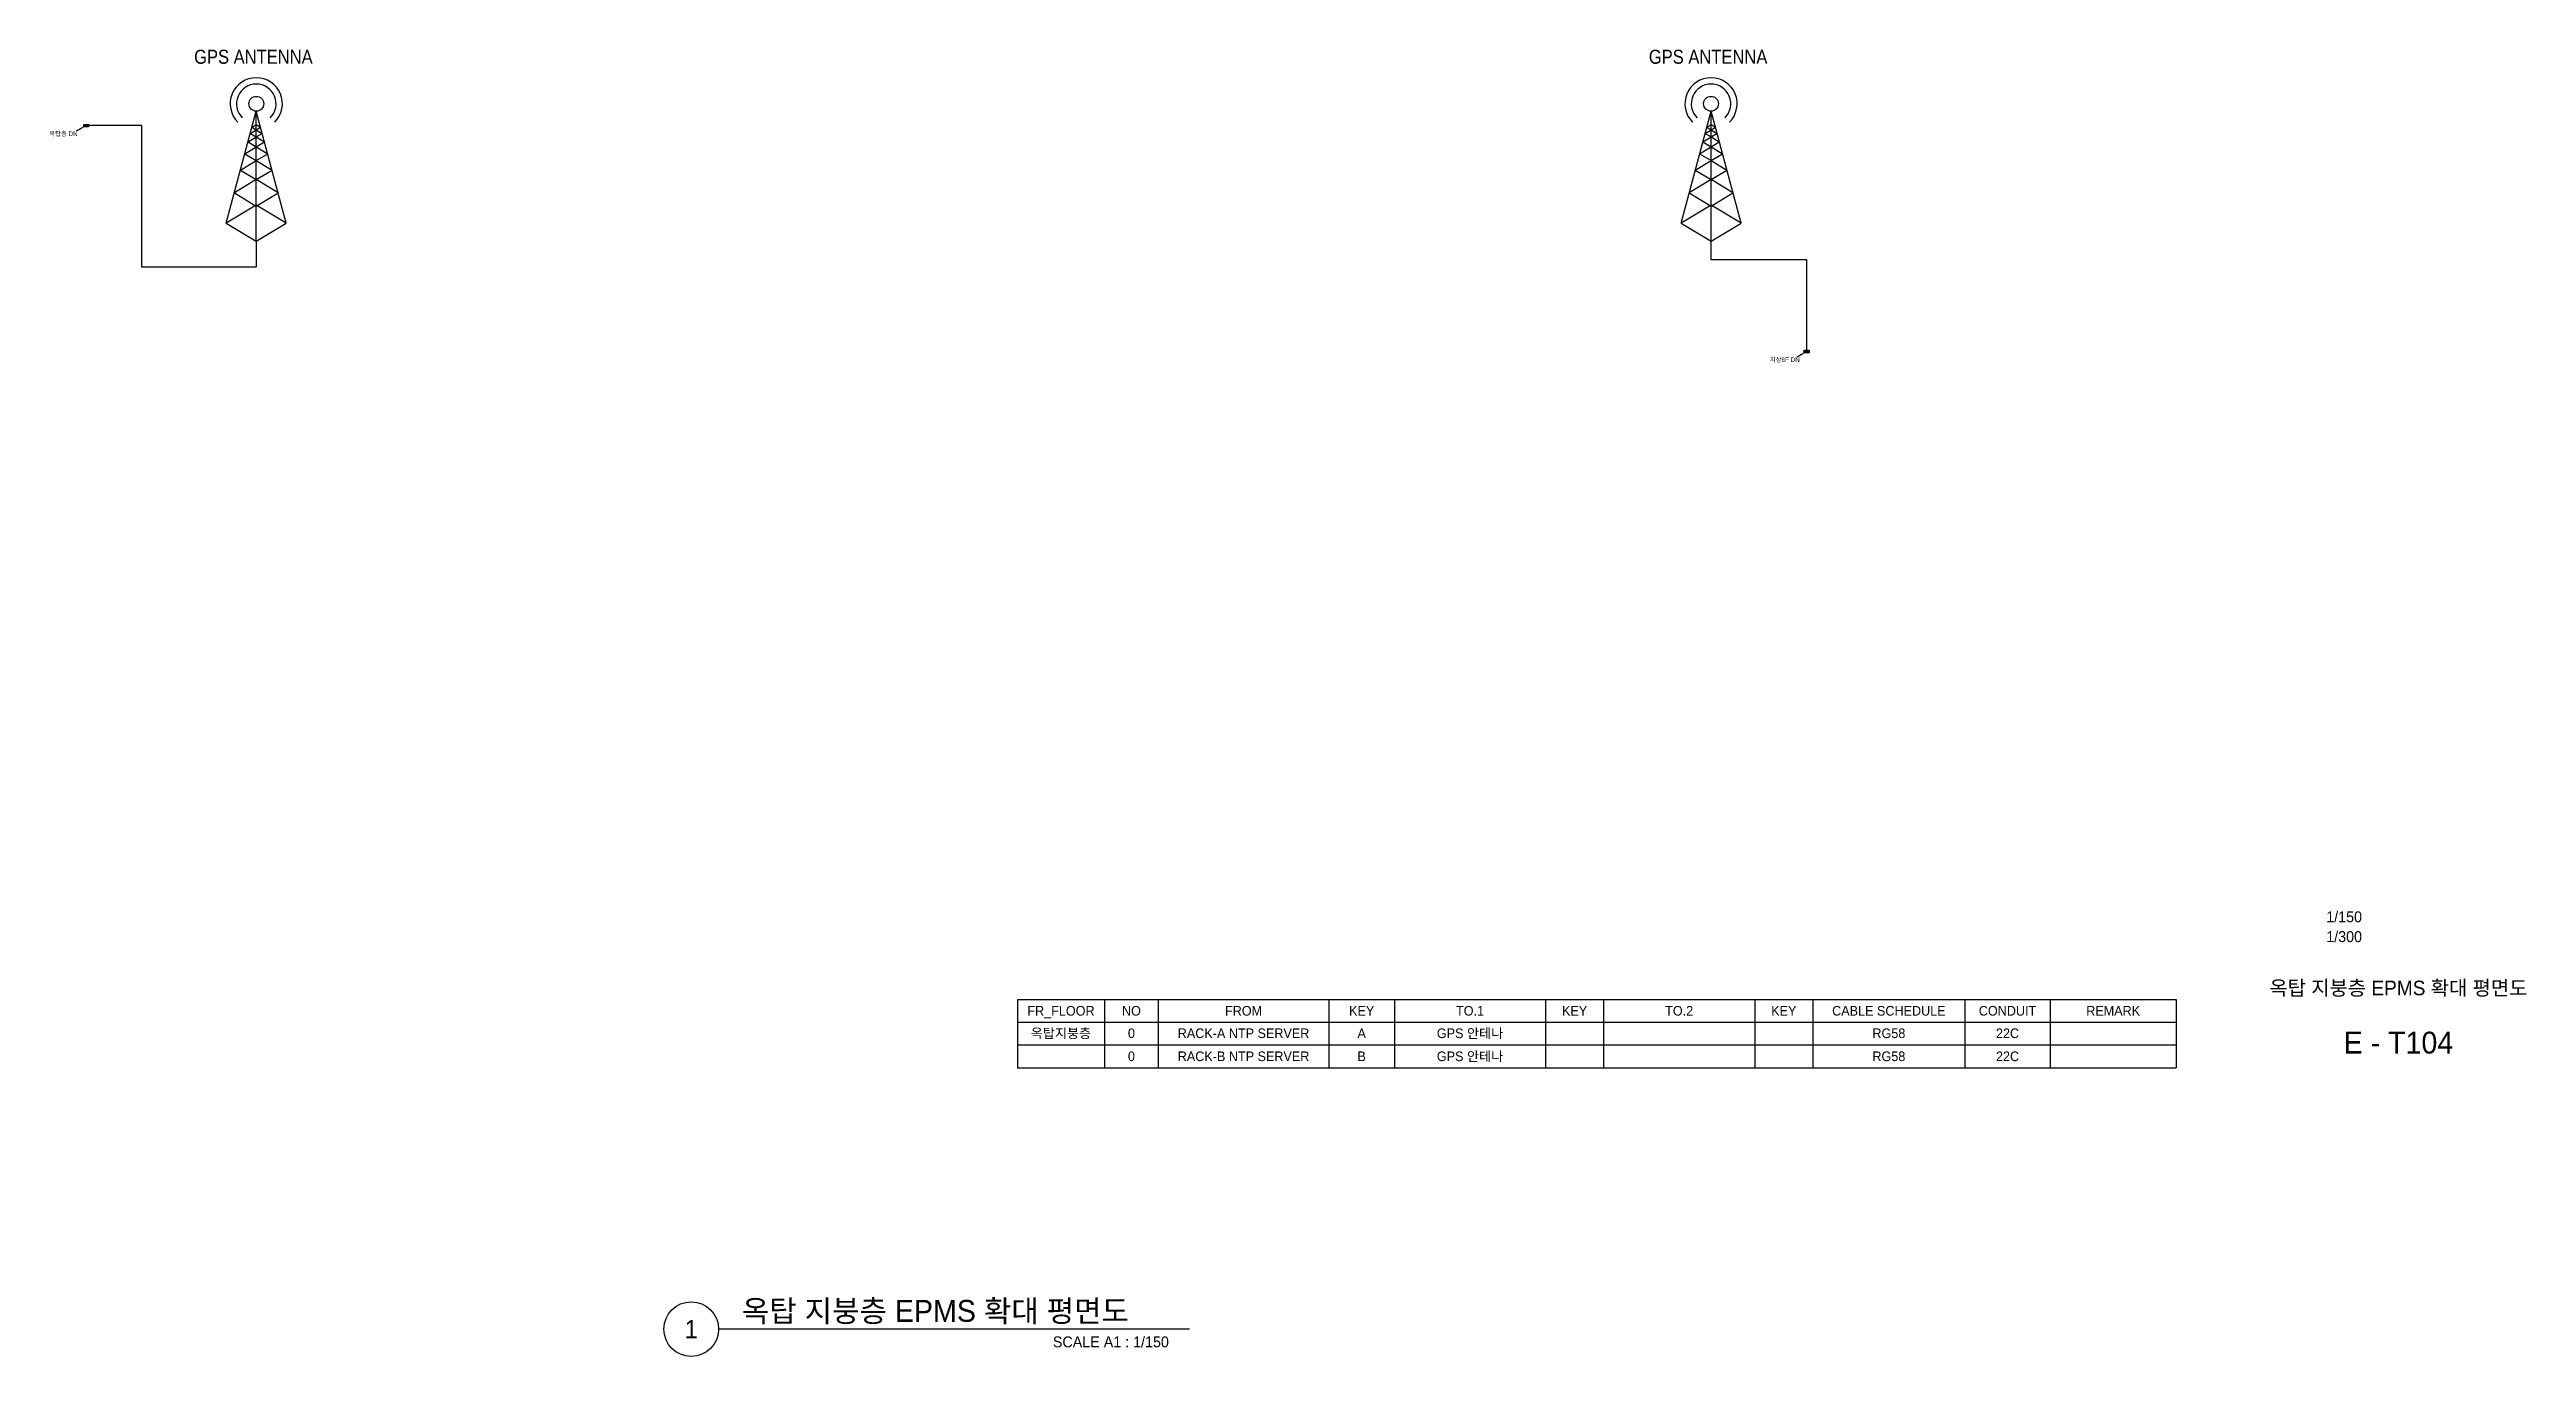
# Model space of a CAD drawing. Header units: millimetres. Extents: x 89450 to 753248, y -530175 to 1209785.
# Drawn here: x 272210 to 374197, y 1073625 to 1127430 of the extents above; entities that cross this region are included whole.
import ezdxf
from ezdxf.enums import TextEntityAlignment as Align

# ---------------------------------------------------------------- set-up
doc = ezdxf.new("R2010")
doc.units = ezdxf.units.MM
doc.header["$LTSCALE"] = 150
for name, color, linetype in [('-----29 Cable Schedule', 1, 'Continuous'), ('-----30 Text', 2, 'Continuous'), ('-----41 Drawing Title', 2, 'Continuous'), ('-----42 Drawing Number', 2, 'Continuous'), ('-----43 Drawing Scale', 3, 'Continuous'), ('-----99 EPMS CABLE DUCT', 4, 'Continuous'), ('-----99 EPMS CONDUIT', 4, 'Continuous'), ('-----99 EPMS ETC', 4, 'Continuous')]:
    doc.layers.add(name, color=color, linetype=linetype)
doc.styles.add('ELEC', font='')
doc.styles.get('ELEC').set_extended_font_data('Dotum')

msp = doc.modelspace()

# ---------------------------------------------------------------- texts
at = {"layer": '-----30 Text', "style": 'ELEC'}
for s, height, p in [('FR_FLOOR', 396.6, (313856, 1087856)), ('NO', 396.6, (316756, 1087856)), ('FROM', 396.6, (321374, 1087856)), ('KEY', 396.6, (326237, 1087856)), ('TO.1', 396.6, (330699, 1087856)), ('KEY', 396.6, (335005, 1087856)), ('TO.2', 396.6, (339310, 1087856)), ('KEY', 396.6, (343616, 1087856)), ('CABLE SCHEDULE', 396.6, (347944, 1087856)), ('CONDUIT', 396.6, (352830, 1087856)), ('REMARK', 396.6, (357180, 1087856)), ('옥탑지붕층', 396.6, (313856, 1086931)), ('0', 397, (316756, 1086931)), ('0', 397, (316756, 1085982)), ('RACK-A NTP SERVER', 396.6, (321374, 1086931)), ('RACK-B NTP SERVER', 396.6, (321374, 1085982)), ('A', 397, (326237, 1086931)), ('B', 397, (326237, 1085982)), ('GPS 안테나', 396.6, (330699, 1086931)), ('GPS 안테나', 396.6, (330699, 1085982)), ('RG58', 396.6, (347944, 1086931)), ('RG58', 396.6, (347944, 1085982)), ('22C', 396.6, (352830, 1086931)), ('22C', 396.6, (352830, 1085982))]:
    msp.add_text(s, height=height, dxfattribs=at).set_placement(p, align=Align.MIDDLE_CENTER)
at = {"layer": '-----41 Drawing Title', "style": 'ELEC'}
msp.add_text('옥탑 지붕층 EPMS 확대 평면도', height=600, dxfattribs=at).set_placement((368925, 1088795), align=Align.MIDDLE_CENTER)
at = {"layer": '-----41 Drawing Title', "color": 2, "style": 'ELEC'}
msp.add_text('옥탑 지붕층 EPMS 확대 평면도', height=900, dxfattribs=at).set_placement((300716, 1075050))
at = {"layer": '-----41 Drawing Title', "color": 7, "style": 'ELEC'}
msp.add_text('1', height=750, dxfattribs=at).set_placement((298633, 1074750), align=Align.MIDDLE)
at = {"layer": '-----41 Drawing Title', "style": 'ELEC'}
msp.add_text('SCALE A1 : 1/150', height=450, dxfattribs=at).set_placement((318300, 1074000), align=Align.RIGHT)
at = {"layer": '-----42 Drawing Number', "style": 'ELEC'}
msp.add_text('E - T104', height=900, dxfattribs=at).set_placement((368925, 1086545), align=Align.MIDDLE_CENTER)
at = {"layer": '-----43 Drawing Scale', "style": 'ELEC'}
for s, p in [('1/150', (366690, 1091725)), ('1/300', (366690, 1090910))]:
    msp.add_text(s, height=450, dxfattribs=at).set_placement(p, align=Align.MIDDLE_CENTER)
at = {"layer": '-----99 EPMS CABLE DUCT', "style": 'ELEC'}
for s, p in [('옥탑층 DN', (272197, 1123869)), ('지상6F DN', (343042, 1114569))]:
    msp.add_text(s, height=187.7, dxfattribs=at).set_placement(p)
at = {"layer": '-----99 EPMS ETC', "ltscale": 3, "style": 'ELEC', "width": 0.9}
for p in [(280604, 1126843, -169), (340502, 1126843, -169)]:
    msp.add_text('GPS ANTENNA', height=578.46, dxfattribs=at).set_placement(p, align=Align.CENTER)

# ---------------------------------------------------------------- linework, layer by layer
at = {"layer": '-----29 Cable Schedule'}
for p, q in [((312060, 1088325), (312060, 1087388)), ((312060, 1088325), (359779, 1088325)), ((315652, 1088325), (315652, 1087388)), ((317860, 1088325), (317860, 1087388)), ((324888, 1088325), (324888, 1087388)), ((327587, 1088325), (327587, 1087388)), ((333811, 1088325), (333811, 1087388)), ((336198, 1088325), (336198, 1087388)), ((342422, 1088325), (342422, 1087388)), ((344810, 1088325), (344810, 1087388)), ((351078, 1088325), (351078, 1087388)), ((354581, 1088325), (354581, 1087388)), ((359779, 1088325), (359779, 1087388)), ((312060, 1087388), (312060, 1085514)), ((312060, 1087388), (359779, 1087388)), ((312060, 1087388), (359779, 1087388)), ((315652, 1087388), (315652, 1085514)), ((317860, 1087388), (317860, 1085514)), ((324888, 1087388), (324888, 1085514)), ((327587, 1087388), (327587, 1085514)), ((333811, 1087388), (333811, 1085514)), ((336198, 1087388), (336198, 1085514)), ((342422, 1087388), (342422, 1085514)), ((344810, 1087388), (344810, 1085514)), ((351078, 1087388), (351078, 1085514)), ((354581, 1087388), (354581, 1085514)), ((359779, 1087388), (359779, 1085514)), ((312060, 1086451), (359779, 1086451)), ((312060, 1085514), (359779, 1085514))]:
    msp.add_line(p, q, dxfattribs=at)
at = {"layer": '-----41 Drawing Title', "color": 7}
msp.add_line((319142, 1074750), (299758, 1074750), dxfattribs=at)
msp.add_circle((298633, 1074750), 1125, dxfattribs=at)
at = {"layer": '-----99 EPMS CABLE DUCT'}
for p, q in [((273717, 1124300), (273311, 1124066)), ((273627, 1124340), (273807, 1124260)), ((273627, 1124260), (273807, 1124340)), ((344561, 1115000), (344155, 1114766)), ((344471, 1115040), (344651, 1114960)), ((344471, 1114960), (344651, 1115040))]:
    msp.add_line(p, q, dxfattribs=at)
at = {"layer": '-----99 EPMS CABLE DUCT', "elevation": 0}
for points in [[(273311, 1124066, 0, 70, 0), (273487, 1124167, 40, 40, 0)], [(344155, 1114766, 0, 70, 0), (344331, 1114867, 40, 40, 0)]]:
    msp.add_lwpolyline(points, format="xyseb", dxfattribs=at)
for points in [[(273617, 1124350), (273817, 1124350), (273817, 1124250), (273617, 1124250)], [(273627, 1124340), (273807, 1124340), (273807, 1124260), (273627, 1124260)], [(344461, 1115050), (344661, 1115050), (344661, 1114950), (344461, 1114950)], [(344471, 1115040), (344651, 1115040), (344651, 1114960), (344471, 1114960)]]:
    msp.add_lwpolyline(points, close=True, dxfattribs=at)
at = {"layer": '-----99 EPMS CABLE DUCT'}
for centre in [(273717, 1124300), (273717, 1124300), (344561, 1115000)]:
    msp.add_circle(centre, 10, dxfattribs=at)
at = {"layer": '-----99 EPMS CONDUIT', "elevation": 0}
for points in [[(280723, 1119539), (280723, 1118470), (276017, 1118470), (276017, 1124300), (273700, 1124300)], [(344561, 1115050), (344561, 1118767), (340622, 1118767), (340622, 1119539)]]:
    msp.add_lwpolyline(points, dxfattribs=at)
at = {"layer": '-----99 EPMS ETC', "ltscale": 3}
for p, q in [((279489, 1120283), (280723, 1124891)), ((280479, 1123978), (280723, 1124125)), ((280479, 1123978), (280723, 1123831)), ((280547, 1124232), (280723, 1124338)), ((280547, 1124232), (280723, 1124125)), ((281958, 1120283), (280723, 1124891)), ((280723, 1119539), (280723, 1124891)), ((280723, 1124338), (280900, 1124232)), ((280723, 1124125), (280900, 1124232)), ((280723, 1124125), (280968, 1123978)), ((280723, 1123831), (280968, 1123978)), ((339388, 1120283), (340622, 1124891)), ((340378, 1123978), (340622, 1124125)), ((340378, 1123978), (340622, 1123831)), ((340446, 1124232), (340622, 1124338)), ((340446, 1124232), (340622, 1124125)), ((341857, 1120283), (340622, 1124891)), ((340622, 1119539), (340622, 1124891)), ((340622, 1124338), (340799, 1124232)), ((340622, 1124125), (340799, 1124232)), ((340622, 1124125), (340867, 1123978)), ((340622, 1123831), (340867, 1123978)), ((280254, 1123139), (280724, 1123422)), ((280254, 1123139), (280724, 1122856)), ((280385, 1123626), (280724, 1123831)), ((280385, 1123626), (280724, 1123422)), ((280724, 1123831), (281062, 1123626)), ((280724, 1123422), (281062, 1123626)), ((280724, 1123422), (281193, 1123139)), ((280724, 1122856), (281193, 1123139)), ((340153, 1123139), (340623, 1123422)), ((340153, 1123139), (340623, 1122856)), ((340284, 1123626), (340623, 1123831)), ((340284, 1123626), (340623, 1123422)), ((340623, 1123831), (340961, 1123626)), ((340623, 1123422), (340961, 1123626)), ((340623, 1123422), (341092, 1123139)), ((340623, 1122856), (341092, 1123139)), ((280723, 1122073), (279823, 1121530)), ((280073, 1122464), (280723, 1122856)), ((280073, 1122464), (280723, 1122073)), ((280723, 1122856), (281374, 1122464)), ((280723, 1122073), (281374, 1122464)), ((281624, 1121530), (280723, 1122073)), ((340622, 1122073), (339722, 1121530)), ((339972, 1122464), (340622, 1122856)), ((339972, 1122464), (340622, 1122073)), ((340622, 1122856), (341273, 1122464)), ((340622, 1122073), (341273, 1122464)), ((341523, 1121530), (340622, 1122073)), ((280723, 1121027), (279489, 1120283)), ((279823, 1121530), (280723, 1120987)), ((280723, 1120987), (281624, 1121530)), ((281958, 1120283), (280723, 1121027)), ((340622, 1121027), (339388, 1120283)), ((339722, 1121530), (340622, 1120987)), ((340622, 1120987), (341523, 1121530)), ((341857, 1120283), (340622, 1121027)), ((279489, 1120283), (280723, 1119539)), ((280723, 1119539), (281958, 1120283)), ((339388, 1120283), (340622, 1119539)), ((340622, 1119539), (341857, 1120283))]:
    msp.add_line(p, q, dxfattribs=at)
for centre in [(280723, 1125196), (340622, 1125196)]:
    msp.add_circle(centre, 306, dxfattribs=at)
for centre, radius in [((280723, 1125196), 1074), ((280723, 1125196), 814), ((340622, 1125196), 1074), ((340622, 1125196), 814)]:
    msp.add_arc(centre, radius, 315, 225, dxfattribs=at)

msp.set_redraw_order([(e.dxf.handle, doc.entitydb.next_handle()) for e in msp.query("TEXT MTEXT ATTDEF DIMENSION ARC_DIMENSION")])  # texts and dimensions are drawn at this point

doc.saveas('drawing.dxf')
